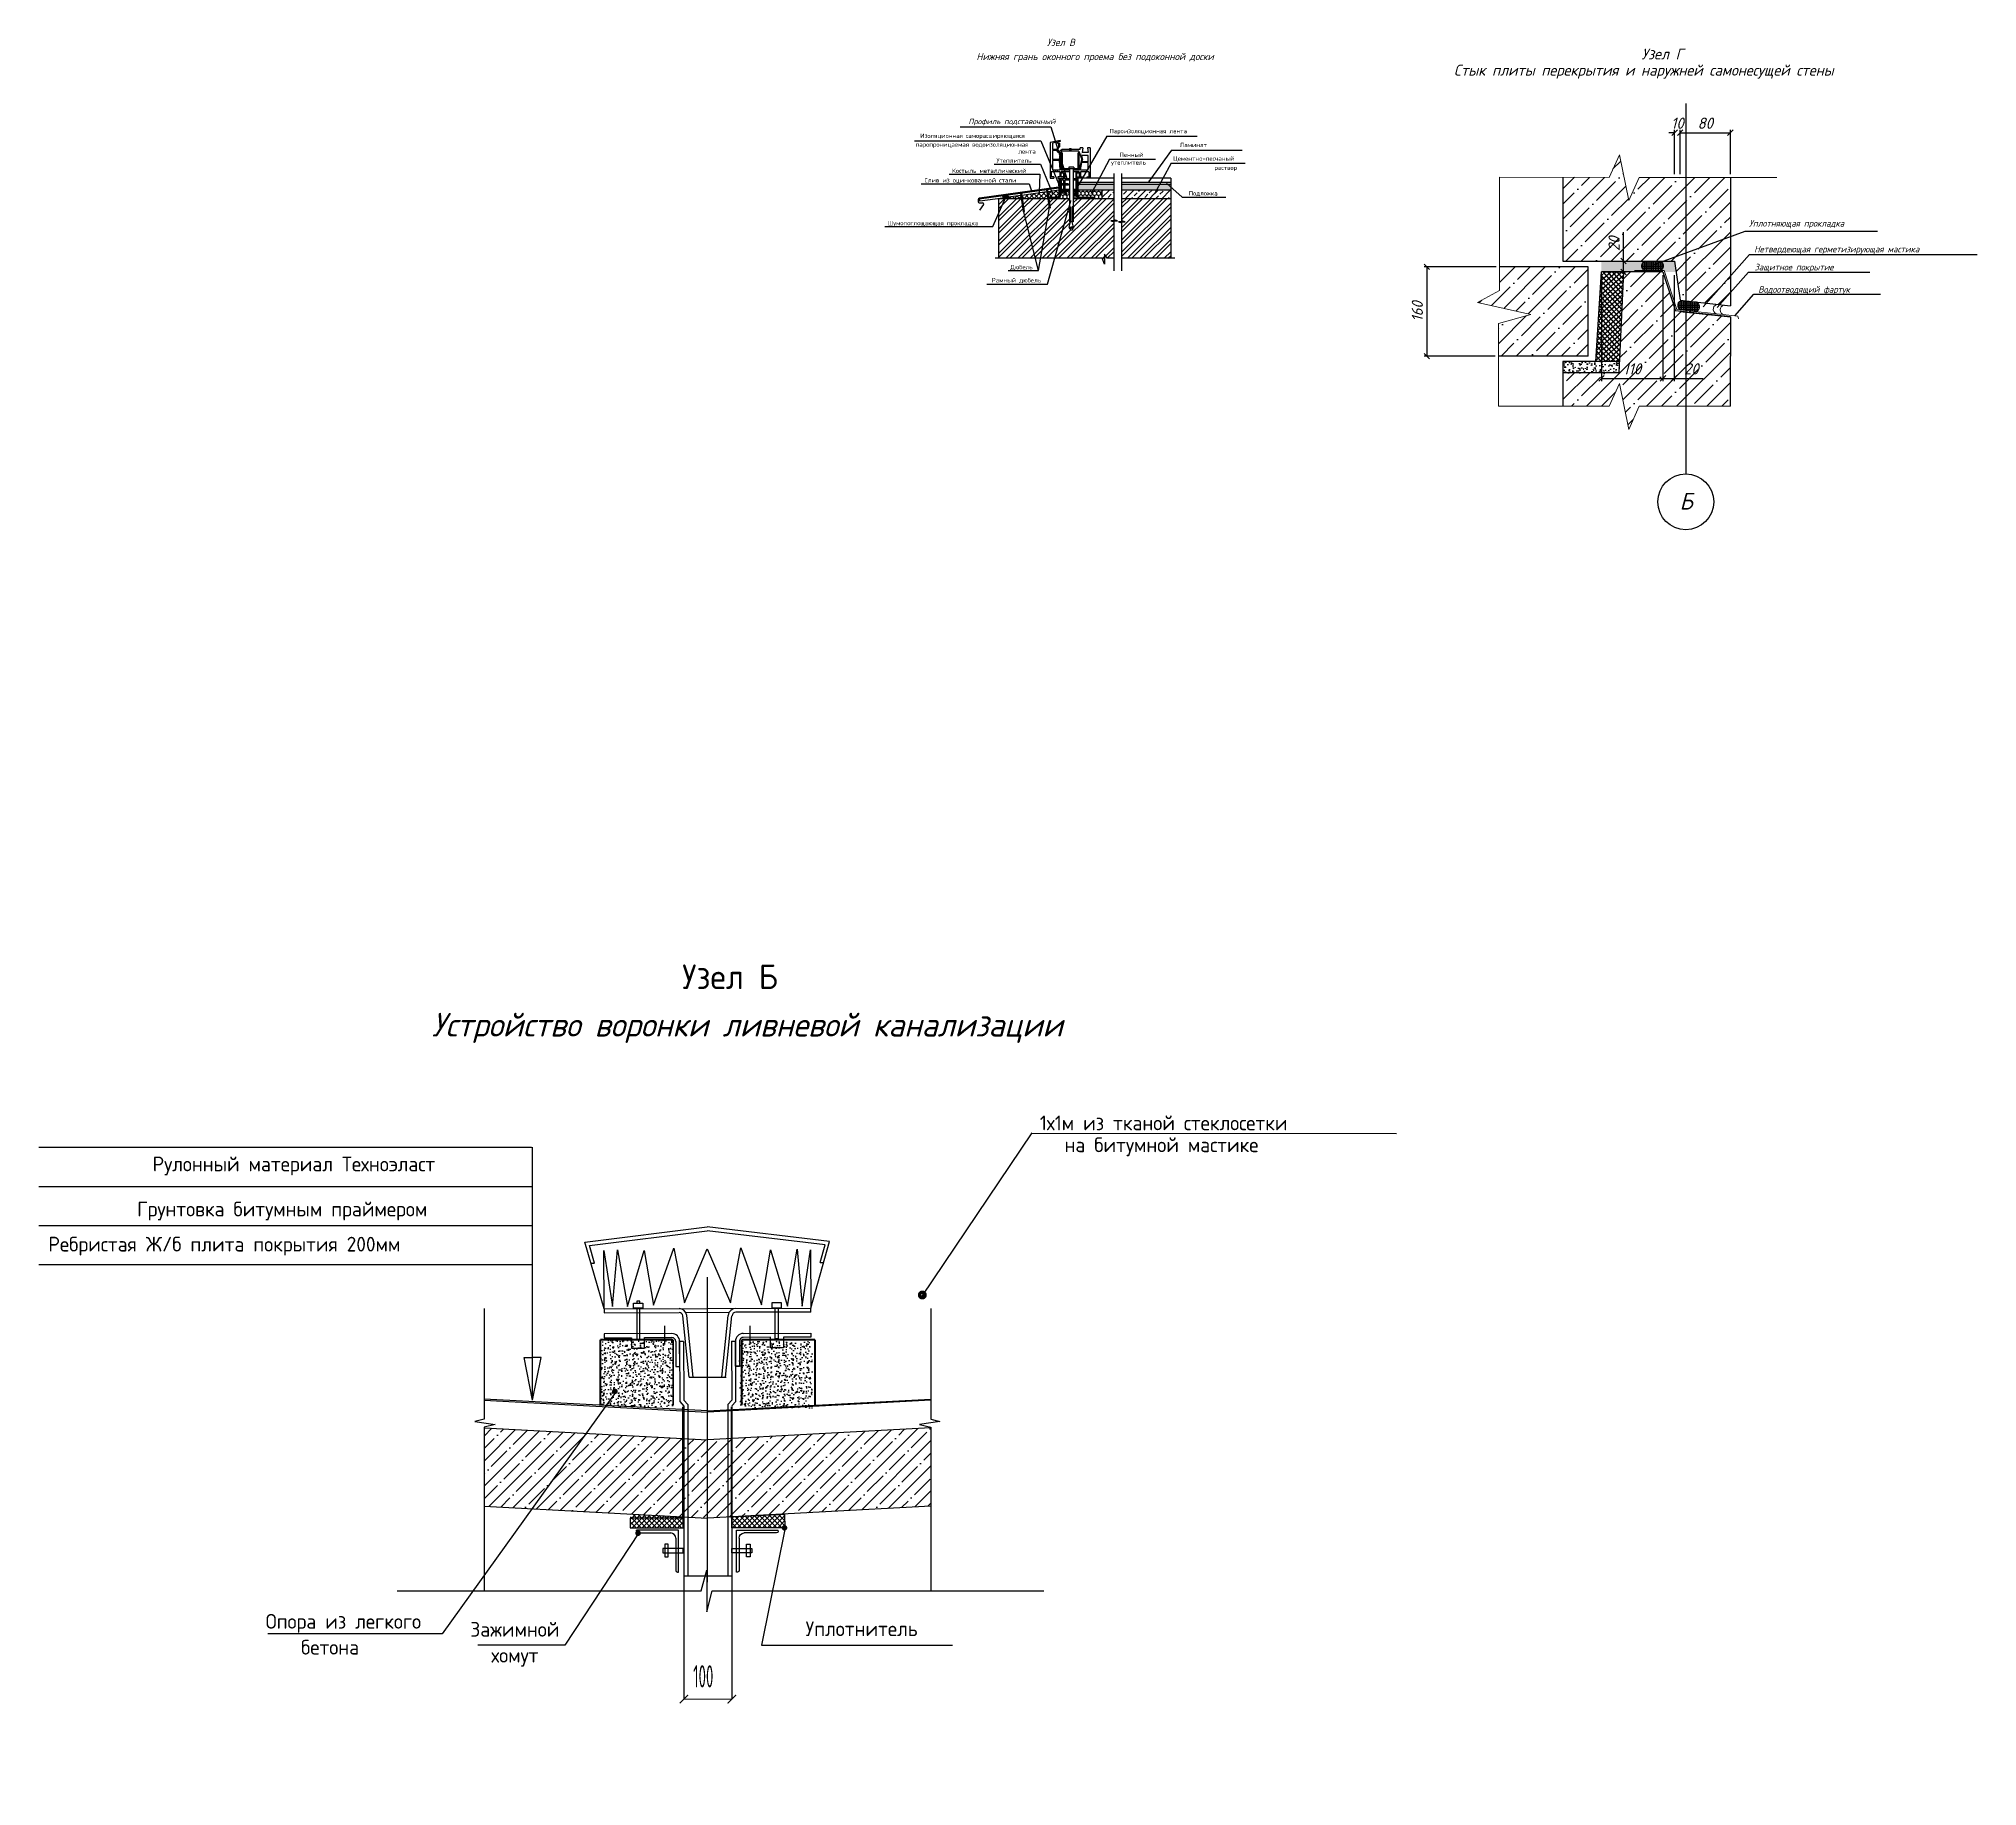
# Model space of a CAD drawing. Header units: millimetres. Extents: x 434 to 6015, y -4974 to 9674.
# Drawn here: x 2545 to 6015, y 974 to 4103 of the extents above; entities that cross this region are included whole.
import ezdxf
from ezdxf.enums import TextEntityAlignment as Align

# ---------------------------------------------------------------- set-up
doc = ezdxf.new("R2010")
doc.units = ezdxf.units.MM
doc.linetypes.add('JIS_02_2.0', pattern=[3, 2, -1])
doc.layers.add('оси', color=1, linetype='JIS_02_2.0')
doc.styles.add('DIM-GOST', font='gosta_w.shx', dxfattribs={"width": 0.6})
doc.styles.add('GOST Common', font='GOST_Common.ttf', dxfattribs={"height": 250})
doc.styles.add('GOST type B_I', font='', dxfattribs={"oblique": 15, "height": 300})
doc.styles.add('GOST-2.304_Type-B_italic', font='GOST_Common Italic.ttf')
doc.styles.get('GOST type B_I').set_extended_font_data('GOST type B')
doc.dimstyles.new('M 50', dxfattribs={"dimtxt": 150, "dimasz": 40, "dimexe": 0, "dimexo": 0, "dimgap": 20, "dimtad": 1, "dimdec": 0, "dimrnd": 5, "dimdsep": 46, "dimtxsty": 'DIM-GOST', "dimblk": 'ARCHTICK', "dimcen": 2.5, "dimadec": 0, "dimazin": 0, "dimtfac": 1, "dimtdec": 0, "dimtofl": 0, "dimtmove": 2, "dimatfit": 3, "dimldrblk": 'ARCHTICK', "dimfxl": 1, "dimtolj": 1, "dimtzin": 0, "dimarcsym": 0})
doc.dimstyles.new('Копия(3) мой стиль', dxfattribs={"dimtxt": 20, "dimasz": 10, "dimexe": 5, "dimexo": 6, "dimgap": 7, "dimtad": 1, "dimdec": 0, "dimzin": 0, "dimdsep": 46, "dimtxsty": 'GOST-2.304_Type-B_italic', "dimblk": 'OBLIQUE', "dimcen": 4, "dimadec": 0, "dimazin": 0, "dimtfac": 1, "dimtdec": 0, "dimtofl": 0, "dimtmove": 0, "dimatfit": 3, "dimfxl": 1, "dimtolj": 1, "dimtzin": 0, "dimarcsym": 0})
pattern_1 = [(50, (-52740.284, 75778.872), (18.218467, -1.5939086), [1.905, -20.955]), (355, (-52740.284, 75778.872), (-3.5242826, 19.1056643), [1.524, -16.764]), (100.451, (-52738.766, 75778.74), (14.6942502, 17.5116688), [1.619, -17.809]), (46.1842, (-52740.284, 75783.952), (27.107904, -4.204233), [2.8575, -31.4325]), (96.6356, (-52738.025, 75783.602), (23.7404234, 24.7425556), [2.4285, -26.7135]), (351.184, (-52740.284, 75783.952), (23.740461, 24.742512), [2.286, -25.146]), (21, (-52737.744, 75782.682), (15.161488, -10.2265519), [1.905, -20.955]), (326, (-52737.744, 75782.682), (6.180203, 18.4187966), [1.524, -16.764]), (71.4514, (-52736.48, 75781.83), (21.341649, 8.1922858), [1.619, -17.809]), (37.5, (-52740.284, 75778.8724), (0.30886033, 8.4555039), [0, -16.5608, 0, -17.018, 0, -16.8275]), (7.5, (-52740.284, 75778.872), (6.68196625, 10.0180575), [0, -9.7028, 0, -16.1798, 0, -6.4135]), (327.5, (-52745.948, 75778.8724), (13.5590595, -0.5728744), [0, -6.35, 0, -19.812, 0, -26.289]), (317.5, (-52748.488, 75778.872), (14.8129181, 2.5426491), [0, -8.255, 0, -13.1572, 0, -18.669])]
pattern_2 = [(45, (-46815.431, -16459.505), (-10.911011, 10.911011), []), (45, (-46808.157, -16459.505), (-10.911011, 10.911011), [])]
pattern_3 = [(270, (-46815.4312, -16459.505), (3.56352048, -6.1722), [4.1148, -8.2296]), (30, (-46815.4312, -16459.505), (3.56352176, 6.17219926), [4.1148, -8.2296]), (330, (-46815.4312, -16459.505), (7.12704224, -7.4e-07), [-8.2296, 4.1148])]
pattern_4 = [(45, (-46815.4312, -16459.505), (-1.45480149, 1.45480149), [])]

msp = doc.modelspace()

# ---------------------------------------------------------------- texts
at = {"color": 7, "lineweight": -3, "style": 'GOST-2.304_Type-B_italic'}
for s, height, p in [('Узел В', 12.9, (4349.5, 4090.4)), ('Нижняя грань оконного проема без подоконной доски', 12.902, (4223.5, 4065)), ('Профиль подставочный', 9.437, (4209.1, 3950.5)), ('Устройство воронки ливневой канализации', 42.357, (3248.4, 2316.4))]:
    msp.add_text(s, height=height, dxfattribs=at).set_placement(p)
for s, height, style, p in [('Узел Г', 19.6, 'GOST-2.304_Type-B_italic', (5414.4, 4066.2)), ('Изоляционная саморасширяющаяся', 7.832, 'GOST type B_I', (4122.9, 3925.7)), ('Пароизоляционная лента', 7.832, 'GOST type B_I', (4461.7, 3934.1)), ('паропроницаемая водоизоляционная', 7.832, 'GOST type B_I', (4114.5, 3910)), ('Утеплитель ', 7.832, 'GOST type B_I', (4259.4, 3881.2)), ('лента', 7.83, 'GOST type B_I', (4298.5, 3897.6)), ('Пенный', 7.83, 'GOST type B_I', (4479.8, 3891.7)), ('Цементно-песчаный', 7.832, 'GOST type B_I', (4575.7, 3884.9)), ('Ламинат', 7.83, 'GOST type B_I', (4587.7, 3909.2)), ('Слив из оцинкованной стали', 7.832, 'GOST type B_I', (4130.6, 3845.9)), ('Костыль металлический', 7.832, 'GOST type B_I', (4179.8, 3863.1)), ('утеплитель ', 7.832, 'GOST type B_I', (4464.6, 3878)), ('раствор', 7.83, 'GOST type B_I', (4649.6, 3868.4)), ('Подложка', 7.83, 'GOST type B_I', (4603.7, 3822.6)), ('Шумопоглощающая прокладка', 7.832, 'GOST type B_I', (4064.6, 3769.3)), ('Дюбель', 7.83, 'GOST type B_I', (4284.3, 3690.5)), ('Рамный дюбель', 7.832, 'GOST type B_I', (4251, 3666.9)), ('Б', 30, 'GOST-2.304_Type-B_italic', (5482.5, 3260.2)), ('Узел Б', 44.1, 'GOST Common', (3696.7, 2401.4)), ('1х1м из тканой стеклосетки', 26.392, 'GOST type B_I', (4337, 2148.5)), ('на битумной мастике', 26.392, 'GOST type B_I', (4381.2, 2109.3)), ('Рулонный материал Техноэласт ', 26.392, 'GOST type B_I', (2748.4, 2075)), ('Грунтовка битумным праймером', 26.392, 'GOST type B_I', (2720.7, 1994.3)), ('Ребристая Ж/б плита покрытия 200мм ', 26.392, 'GOST type B_I', (2561.8, 1931.4))]:
    msp.add_text(s, height=height, dxfattribs=dict(style=style)).set_placement(p)
at = {"style": 'GOST type B_I'}
for s, height, p in [('Опора из легкого', 26.392, (3090, 1255.9)), ('Зажимной', 26.39, (3397.1, 1241.6)), ('Уплотнитель', 26.392, (4018, 1242.6))]:
    msp.add_text(s, height=height, dxfattribs=at).set_placement(p, align=Align.CENTER)
for s, p in [('бетона', (3066.2, 1235.9)), ('хомут', (3397.1, 1221.6))]:
    msp.add_text(s, height=26.39, dxfattribs=at).set_placement(p, align=Align.TOP_CENTER)
at = {"insert": (5078.5, 4056.9), "char_height": 19.6, "attachment_point": 1, "style": 'GOST-2.304_Type-B_italic'}
msp.add_mtext_dynamic_manual_height_columns('Стык плиты перекрытия и наружней самонесущей стены', width=2239.3, gutter_width=6.12, heights=[0], dxfattribs=at)
at = {"char_height": 11.749, "attachment_point": 1, "style": 'GOST type B_I'}
for s, insert, width in [('Уплотняющая прокладка', (5606.9, 3778.7), 620.642), ('Нетвердеющая герметизирующая мастика', (5616, 3732.4), 413.761), ('Защитное покрытие', (5616.5, 3700.2), 280.058), ('Водоотводящий фартук', (5623.4, 3660.3), 280.058)]:
    msp.add_mtext(s, dxfattribs=dict(at, insert=insert, width=width))

# ---------------------------------------------------------------- blocks, each defined once
blk = doc.blocks.new('3375')
at = {"linetype": 'Continuous'}
for p, q in [((2, 75), (0, 75)), ((0, 75), (0, 0)), ((5, 14), (5, 72)), ((0, 0), (75, 0)), ((72, 5), (14, 5)), ((75, 2), (75, 0))]:
    blk.add_line(p, q, dxfattribs=at)
for centre, radius, start, end in [((2, 72), 3, 0, 90), ((14, 14), 9, 180, 270), ((72, 2), 3, 0, 90)]:
    blk.add_arc(centre, radius, start, end, dxfattribs=at)
blk = doc.blocks.new('_ArchTick')
at = {"color": 0, "linetype": 'ByBlock', "const_width": 0.15}
blk.add_lwpolyline([(-0.5, -0.5), (0.5, 0.5)], dxfattribs=at)
blk = doc.blocks.new('*D5')
at = {"layer": 'Defpoints', "color": 0, "linetype": 'ByBlock', "ltscale": 5, "transparency": 16777216}
for p in [(3699.6, 1350.3), (3785.5, 1350.3), (3785.5, 1129.8)]:
    blk.add_point(p, dxfattribs=at)
at = {"layer": 'оси', "color": 0, "linetype": 'ByBlock', "lineweight": -2, "ltscale": 5, "transparency": 16777216}
for p, q in [((3699.6, 1350.3), (3699.6, 1129.8)), ((3785.5, 1350.3), (3785.5, 1129.8))]:
    blk.add_line(p, q, dxfattribs=at)
at = {"layer": 'оси', "color": 0, "linetype": 'ByBlock', "lineweight": 0, "ltscale": 5, "transparency": 16777216}
blk.add_line((3699.6, 1129.8), (3785.5, 1129.8), dxfattribs=at)
at = {"layer": 'оси', "color": 0, "linetype": 'ByBlock', "lineweight": 0, "ltscale": 5, "transparency": 16777216, "xscale": 15, "yscale": 15, "zscale": 15, "rotation": 180}
blk.add_blockref('_ArchTick', (3699.6, 1129.8), dxfattribs=at)
at = {"layer": 'оси', "color": 0, "linetype": 'ByBlock', "lineweight": 0, "ltscale": 5, "transparency": 16777216, "xscale": 15, "yscale": 15, "zscale": 15}
blk.add_blockref('_ArchTick', (3785.5, 1129.8), dxfattribs=at)
at = {"layer": 'оси', "color": 0, "linetype": 'ByBlock', "ltscale": 5, "transparency": 16777216, "insert": (3734.4, 1170.6), "char_height": 300, "width": 290.88, "attachment_point": 5, "style": 'DIM-GOST'}
blk.add_mtext('\\A1;{\\H0.13333x;100}', dxfattribs=at)
blk = doc.blocks.new('RASRYV')
for p, q in [((-250, 0), (0, 75)), ((0, 0), (-250, 0)), ((250, 0), (0, -75)), ((0, 0), (250, 0))]:
    blk.add_line(p, q)
blk = doc.blocks.new('_Oblique')
at = {"color": 0, "linetype": 'ByBlock', "lineweight": -2}
blk.add_line((-0.5, -0.5), (0.5, 0.5), dxfattribs=at)
blk = doc.blocks.new('*D20')
at = {"color": 0, "lineweight": -2, "transparency": 16777216}
for p, q in [((5473.5, 3935.1), (5463.5, 3935.1)), ((5473.5, 3861.1), (5473.5, 3940.1)), ((5483.5, 3861.1), (5483.5, 3940.1)), ((5483.5, 3935.1), (5493.5, 3935.1))]:
    blk.add_line(p, q, dxfattribs=at)
at = {"layer": 'Defpoints', "color": 0, "transparency": 16777216}
for p in [(5473.5, 3935.1), (5473.5, 3855.1), (5483.5, 3855.1)]:
    blk.add_point(p, dxfattribs=at)
at = {"color": 0, "lineweight": -2, "transparency": 16777216, "xscale": 10, "yscale": 10, "zscale": 10}
blk.add_blockref('_Oblique', (5473.5, 3935.1), dxfattribs=at)
at = {"color": 0, "lineweight": -2, "transparency": 16777216, "xscale": 10, "yscale": 10, "zscale": 10, "rotation": 180}
blk.add_blockref('_Oblique', (5483.5, 3935.1), dxfattribs=at)
at = {"color": 0, "transparency": 16777216, "insert": (5478.5, 3952.1), "char_height": 20, "attachment_point": 5, "style": 'GOST-2.304_Type-B_italic'}
blk.add_mtext('\\A1;10', dxfattribs=at)
blk = doc.blocks.new('*D21')
at = {"color": 0, "lineweight": -2, "transparency": 16777216}
for p, q in [((5483.5, 3861.1), (5483.5, 3940.1)), ((5483.5, 3935.1), (5573.5, 3935.1)), ((5573.5, 3861.1), (5573.5, 3940.1))]:
    blk.add_line(p, q, dxfattribs=at)
at = {"layer": 'Defpoints', "color": 0, "transparency": 16777216}
for p in [(5573.5, 3935.1), (5483.5, 3855.1), (5573.5, 3855.1)]:
    blk.add_point(p, dxfattribs=at)
at = {"color": 0, "lineweight": -2, "transparency": 16777216, "xscale": 10, "yscale": 10, "zscale": 10, "rotation": 180}
blk.add_blockref('_Oblique', (5483.5, 3935.1), dxfattribs=at)
at = {"color": 0, "lineweight": -2, "transparency": 16777216, "xscale": 10, "yscale": 10, "zscale": 10}
blk.add_blockref('_Oblique', (5573.5, 3935.1), dxfattribs=at)
at = {"color": 0, "transparency": 16777216, "insert": (5528.5, 3952.1), "char_height": 20, "attachment_point": 5, "style": 'GOST-2.304_Type-B_italic'}
blk.add_mtext('\\A1;80', dxfattribs=at)
blk = doc.blocks.new('*D27')
at = {"color": 0, "lineweight": -2, "transparency": 16777216}
for p, q in [((5342.6, 3679.8), (5342.6, 3490.1)), ((5452.6, 3679.8), (5452.6, 3490.1)), ((5342.6, 3495.1), (5452.6, 3495.1))]:
    blk.add_line(p, q, dxfattribs=at)
at = {"layer": 'Defpoints', "color": 0, "transparency": 16777216}
for p in [(5342.6, 3685.8), (5452.6, 3685.8), (5452.6, 3495.1)]:
    blk.add_point(p, dxfattribs=at)
at = {"color": 0, "lineweight": -2, "transparency": 16777216, "xscale": 10, "yscale": 10, "zscale": 10, "rotation": 180}
blk.add_blockref('_Oblique', (5342.6, 3495.1), dxfattribs=at)
at = {"color": 0, "lineweight": -2, "transparency": 16777216, "xscale": 10, "yscale": 10, "zscale": 10}
blk.add_blockref('_Oblique', (5452.6, 3495.1), dxfattribs=at)
at = {"color": 0, "transparency": 16777216, "insert": (5397.6, 3512.1), "char_height": 20, "attachment_point": 5, "style": 'GOST-2.304_Type-B_italic'}
blk.add_mtext('\\A1;110', dxfattribs=at)
blk = doc.blocks.new('*D28')
at = {"color": 0, "lineweight": -2, "transparency": 16777216}
for p, q in [((5452.6, 3679.8), (5452.6, 3490.1)), ((5472.6, 3679.8), (5472.6, 3490.1)), ((5452.6, 3495.1), (5472.6, 3495.1)), ((5472.6, 3495.1), (5524.6, 3495.1))]:
    blk.add_line(p, q, dxfattribs=at)
at = {"layer": 'Defpoints', "color": 0, "transparency": 16777216}
for p in [(5452.6, 3685.8), (5472.6, 3685.8), (5472.6, 3495.1)]:
    blk.add_point(p, dxfattribs=at)
at = {"color": 0, "lineweight": -2, "transparency": 16777216, "xscale": 10, "yscale": 10, "zscale": 10, "rotation": 180}
blk.add_blockref('_Oblique', (5452.6, 3495.1), dxfattribs=at)
at = {"color": 0, "lineweight": -2, "transparency": 16777216, "xscale": 10, "yscale": 10, "zscale": 10}
blk.add_blockref('_Oblique', (5472.6, 3495.1), dxfattribs=at)
at = {"color": 0, "transparency": 16777216, "insert": (5503.6, 3512.1), "char_height": 20, "attachment_point": 5, "style": 'GOST-2.304_Type-B_italic'}
blk.add_mtext('\\A1;20', dxfattribs=at)
blk = doc.blocks.new('*D29')
at = {"color": 0, "lineweight": -2, "transparency": 16777216}
for p, q in [((5382.1, 3705.1), (5382.1, 3757.1)), ((5348.6, 3705.1), (5387.1, 3705.1)), ((5348.6, 3685.8), (5387.1, 3685.8)), ((5382.1, 3685.8), (5382.1, 3705.1))]:
    blk.add_line(p, q, dxfattribs=at)
at = {"layer": 'Defpoints', "color": 0, "transparency": 16777216}
for p in [(5342.6, 3705.1), (5342.6, 3685.8), (5382.1, 3705.1)]:
    blk.add_point(p, dxfattribs=at)
at = {"color": 0, "lineweight": -2, "transparency": 16777216, "xscale": 10, "yscale": 10, "zscale": 10}
for p, rotation in [((5382.1, 3705.1), 90), ((5382.1, 3685.8), 270)]:
    blk.add_blockref('_Oblique', p, dxfattribs=dict(at, rotation=rotation))
at = {"color": 0, "transparency": 16777216, "insert": (5365.1, 3736.1), "char_height": 20, "attachment_point": 5, "rotation": 90, "style": 'GOST-2.304_Type-B_italic'}
blk.add_mtext('\\A1;20', dxfattribs=at)
blk = doc.blocks.new('*D26')
at = {"color": 0, "lineweight": -2, "transparency": 16777216}
for p, q in [((5153.9, 3694.9), (5024.9, 3694.9)), ((5029.9, 3694.9), (5029.9, 3534.9)), ((5152.1, 3534.9), (5024.9, 3534.9))]:
    blk.add_line(p, q, dxfattribs=at)
at = {"layer": 'Defpoints', "color": 0, "transparency": 16777216}
for p in [(5159.9, 3694.9), (5029.9, 3534.9), (5158.1, 3534.9)]:
    blk.add_point(p, dxfattribs=at)
at = {"color": 0, "lineweight": -2, "transparency": 16777216, "xscale": 10, "yscale": 10, "zscale": 10}
for p, rotation in [((5029.9, 3694.9), 90), ((5029.9, 3534.9), 270)]:
    blk.add_blockref('_Oblique', p, dxfattribs=dict(at, rotation=rotation))
at = {"color": 0, "transparency": 16777216, "insert": (5012.9, 3614.9), "char_height": 20, "attachment_point": 5, "rotation": 90, "style": 'GOST-2.304_Type-B_italic'}
blk.add_mtext('\\A1;160', dxfattribs=at)

# ---------------------------------------------------------------- dimensions: what is measured, and where the dimension line sits
for base, p1, p2, picture, middle in [((5473.5, 3935.1), (5483.5, 3855.1), (5473.5, 3855.1), '*D20', (5478.5, 3935.1)), ((5472.6, 3495.1), (5452.6, 3685.8), (5472.6, 3685.8), '*D28', (5503.6, 3495.1))]:
    dim = msp.add_linear_dim(base=base, p1=p1, p2=p2, dimstyle='Копия(3) мой стиль')
    dim.commit()
    dim.dimension.update_dxf_attribs({"geometry": picture, "text_midpoint": middle, "dimtype": 160})
dim = msp.add_linear_dim(base=(5573.5, 3935.1), p1=(5483.5, 3855.1), p2=(5573.5, 3855.1), text='80', dimstyle='Копия(3) мой стиль', override={"dimasz": 10})
dim.commit()
dim.dimension.update_dxf_attribs({"geometry": '*D21', "text_midpoint": (5528.5, 3952.1)})
dim = msp.add_linear_dim(base=(5382.1, 3705.1), p1=(5342.6, 3685.8), p2=(5342.6, 3705.1), angle=90, text='20', dimstyle='Копия(3) мой стиль')
dim.commit()
dim.dimension.update_dxf_attribs({"geometry": '*D29', "text_midpoint": (5382.1, 3736.1), "dimtype": 160})
dim = msp.add_linear_dim(base=(5029.9, 3534.9), p1=(5159.9, 3694.9), p2=(5158.1, 3534.9), angle=90, dimstyle='Копия(3) мой стиль')
dim.commit()
dim.dimension.update_dxf_attribs({"geometry": '*D26', "text_midpoint": (5012.9, 3614.9)})
dim = msp.add_linear_dim(base=(5452.6, 3495.1), p1=(5342.6, 3685.8), p2=(5452.6, 3685.8), dimstyle='Копия(3) мой стиль')
dim.commit()
dim.dimension.update_dxf_attribs({"geometry": '*D27', "text_midpoint": (5397.6, 3512.1)})
at = {"layer": 'оси', "linetype": 'ByBlock', "ltscale": 5}
dim = msp.add_linear_dim(base=(3785.5, 1129.8), p1=(3699.6, 1350.3), p2=(3785.5, 1350.3), angle=0, text='{\\H0.13333x;100}', dimstyle='M 50', override={"dimtxt": 300, "dimasz": 15, "dimlwd": 0}, dxfattribs=at)
dim.commit()
dim.dimension.update_dxf_attribs({"geometry": '*D5', "text_midpoint": (3734.4, 1170.6), "dimtype": 161})

# ---------------------------------------------------------------- hatches: boundary and pattern name
at = {"linetype": 'Continuous'}
h = msp.add_hatch(dxfattribs=at)
h.set_pattern_fill('ANSI31', color=256, scale=0.648, style=0)
h.set_pattern_definition(pattern_4)
h.paths.add_polyline_path([(4377, 3870.2), (4390, 3870.2), (4390, 3868.3), (4374.9, 3868.3), (4374.9, 3898.9), (4375, 3899.1), (4377, 3899.1)])
h = msp.add_hatch(dxfattribs=at)
h.set_pattern_fill('ANSI31', color=256, scale=0.648, style=0)
h.set_pattern_definition(pattern_4)
h.paths.add_polyline_path([(4405.9, 3898.8), (4407.7, 3898.8), (4407.7, 3868.3), (4396.9, 3868.3), (4396.9, 3870.2), (4405.9, 3870.2)])
at = {"transparency": 33554687}
h = msp.add_hatch(dxfattribs=at)
h.set_pattern_fill('ANSI35', color=256, scale=6)
h.set_pattern_definition([(45, (-788866.508, -2185244.853), (-26.94076836, 26.94076836), []), (45, (-788839.567, -2185244.853), (-26.94076836, 26.94076836), [47.625, -9.525, 0, -9.525])])
h.paths.add_polyline_path([(5159.9, 3694.9), (5159.9, 3652.4), (5120.6, 3631.1), (5216, 3609.6), (5158.1, 3593.5), (5158.1, 3534.9), (5318.8, 3534.9), (5318.8, 3694.9)])
h.paths.add_polyline_path([(5391.4, 3813.4), (5374.9, 3895.7), (5356.4, 3855.1), (5273.5, 3855.2), (5273.5, 3705.1), (5422.3, 3705.1, -0.041085), (5423.7, 3705.1), (5442.4, 3705.1), (5490.1, 3758.9), (5573.5, 3758.9), (5573.5, 3855), (5410.2, 3855)])
h.paths.add_polyline_path([(5573.5, 3535.1), (5573.5, 3605.1), (5475, 3616.1), (5452.6, 3685.8), (5382.5, 3685.8), (5374.5, 3505.1), (5273.5, 3505.1), (5273.5, 3445.3), (5356.4, 3445.3), (5374.9, 3485.8), (5391.4, 3403.6), (5410.2, 3445.2), (5573.5, 3445.2)])
h.paths.add_polyline_path([(5573.5, 3758.9), (5490.1, 3758.9), (5442.4, 3705.1), (5473.5, 3705.1), (5483.5, 3635.1), (5530.5, 3629.9), (5573.5, 3678.3)])
h.paths.add_polyline_path([(5573.5, 3648.7), (5573.5, 3678.3), (5530.5, 3629.9), (5554.5, 3627.3)], flags=17)
h.paths.add_polyline_path([(5573.5, 3625.1), (5573.5, 3648.7), (5554.5, 3627.3)], flags=17)
h.paths.add_polyline_path([(5386.2, 3714.8), (5386.2, 3755.1), (5342.1, 3755.1), (5342.1, 3714.8)], flags=24)
h.paths.add_polyline_path([(5371.3, 3491.1), (5417.8, 3491.1), (5417.8, 3535.2), (5371.3, 3535.2)], flags=24)
h.paths.add_polyline_path([(5482.2, 3491.1), (5522.6, 3491.1), (5522.6, 3535.2), (5482.2, 3535.2)], flags=24)
at = {"lineweight": 30}
for points in [[(4402.9, 3853.8), (4405.3, 3853.8), (4405.3, 3822.9, 0.414214), (4409, 3819.2), (4434.3, 3819.2), (4434.3, 3816.9), (4406.6, 3816.9, -0.414214), (4402.9, 3820.7)], [(4367.4, 3819.2, 0.414214), (4371.1, 3822.9), (4371.1, 3839.5), (4373.5, 3839.5), (4373.5, 3820.7, -0.414214), (4369.7, 3816.9), (4354.2, 3816.9), (4354.2, 3819.2)]]:
    msp.add_hatch(color=256, dxfattribs=at).paths.add_polyline_path(points)
h = msp.add_hatch()
h.set_pattern_fill('ANSI37', color=256, scale=1.944, style=0)
h.set_pattern_definition([(45, (-46815.431, -16459.505), (-4.3644045, 4.3644045), []), (135, (-46815.431, -16459.505), (-4.3644045, -4.3644045), [])])
h.paths.add_polyline_path([(4371.1, 3831.9), (4371.1, 3822.9, -0.414214), (4367.4, 3819.2), (4354.2, 3819.2), (4354.2, 3816.9), (4353.3, 3816.9), (4351.5, 3829.2)])
h.paths.add_polyline_path([(4349.5, 3828.9), (4351.3, 3816.9), (4305.6, 3816.9), (4304.7, 3822.7)])
edge = h.paths.add_edge_path()
edge.add_arc((4277.5, 3819.3), 3.68, 318.6655, 361.516, ccw=False)
edge.add_line((4280.2, 3816.9), (4303.6, 3816.9))
edge.add_line((4303.6, 3816.9), (4302.8, 3822.4))
edge.add_line((4302.8, 3822.4), (4281.1, 3819.4))
edge = h.paths.add_edge_path()
edge.add_arc((4273.6, 3819.5), 3.14, 208.7762, 236.5887, ccw=False)
edge.add_line((4270.9, 3818), (4262.9, 3816.9))
edge.add_line((4262.9, 3816.9), (4271.9, 3816.9))
h = msp.add_hatch()
h.set_pattern_fill('ANSI37', color=256, scale=0.648, style=0)
h.set_pattern_definition([(45, (-46815.4312, -16459.505), (-1.45480149, 1.45480149), []), (135, (-46815.4312, -16459.505), (-1.45480149, -1.45480149), [])])
h.paths.add_polyline_path([(4271.9, 3816.9, -0.500827), (4271.6, 3821.9), (4278.5, 3822.9, -0.549155), (4280.2, 3816.9)])
at = {"ltscale": 100}
h = msp.add_hatch(dxfattribs=at)
h.set_pattern_fill('HONEY', color=256, scale=1.296, angle=-90, style=0)
h.set_pattern_definition(pattern_3)
h.paths.add_polyline_path([(4369.7, 3816.9, 0.414214), (4373.5, 3820.7), (4373.5, 3830.9), (4380.1, 3830.9), (4380.1, 3824.8), (4385.1, 3824.8), (4385.1, 3826.6), (4382.1, 3826.6), (4382.1, 3830.9), (4390, 3830.9), (4390, 3816.9)])
h = msp.add_hatch(dxfattribs=at)
h.set_pattern_fill('HONEY', color=256, scale=1.296, angle=-90, style=0)
h.set_pattern_definition(pattern_3)
h.paths.add_polyline_path([(4396.9, 3816.9), (4396.9, 3830.9), (4398.3, 3830.9), (4399.8, 3828.4), (4398.2, 3826.1), (4398.2, 3824.9), (4402.9, 3824.9), (4402.9, 3820.7, 0.414214), (4406.6, 3816.9)])
h = msp.add_hatch(dxfattribs=at)
h.set_pattern_fill('AR-CONC', color=256, scale=0.0324, style=0)
h.set_pattern_definition([(50, (-46609.618, -15793.258), (5.90278328, -0.51642637), [0.61722, -6.78942]), (355, (-46609.618, -15793.258), (-1.14186756, 6.1902352), [0.493776, -5.431536]), (100.451, (-46609.1263, -15793.301), (4.76093705, 5.6737807), [0.524556, -5.770116]), (46.1842, (-46609.618, -15791.612), (8.7829609, -1.3621714), [0.92583, -10.18413]), (96.6356, (-46608.886, -15791.726), (7.6918972, 8.016588), [0.786834, -8.655174]), (351.184, (-46609.618, -15791.612), (7.6919092, 8.0165738), [0.740664, -8.147304]), (21, (-46608.7952, -15792.0237), (4.9123221, -3.3134028), [0.61722, -6.78942]), (326, (-46608.795, -15792.024), (2.0023857, 5.9676901), [0.493776, -5.431536]), (71.4514, (-46608.386, -15792.3), (6.9146943, 2.6543006), [0.524556, -5.770116]), (37.5, (-46609.6182, -15793.2582), (0.100070745, 2.73958326), [0, -5.3656992, 0, -5.513832, 0, -5.45211]), (7.5, (-46609.6182, -15793.2582), (2.16495707, 3.24585062), [0, -3.1437072, 0, -5.2422552, 0, -2.077974]), (327.5, (-46611.4534, -15793.2582), (4.39313528, -0.185611305), [0, -2.0574, 0, -6.419088, 0, -8.517636]), (317.5, (-46612.2764, -15793.258), (4.79938548, 0.8238183), [0, -2.67462, 0, -4.2629328, 0, -6.048756])])
h.paths.add_polyline_path([(4437.6, 3842.4), (4432.2, 3832.3), (4405.3, 3832.3), (4405.3, 3839.6), (4406.9, 3842.4)])
h.paths.add_polyline_path([(4470, 3842.4), (4470, 3832.3), (4432.2, 3832.3), (4437.6, 3842.4)])
h.paths.add_polyline_path([(4483.8, 3832.3), (4483.8, 3842.4), (4551.3, 3842.4), (4545.9, 3832.3)])
h.paths.add_polyline_path([(4571.4, 3832.3), (4545.9, 3832.3), (4551.3, 3842.4), (4571.4, 3842.4)])
h = msp.add_hatch(dxfattribs=at)
h.set_pattern_fill('HONEY', color=256, scale=1.296, angle=-90, style=0)
h.set_pattern_definition(pattern_3)
h.paths.add_polyline_path([(4448.3, 3832.3), (4448.3, 3816.9), (4434.3, 3816.9), (4434.3, 3819.2), (4409, 3819.2, -0.414214), (4405.3, 3822.9), (4405.3, 3832.3)])
h = msp.add_hatch()
h.set_pattern_fill('ANSI33', color=256, scale=2.43, style=0)
h.set_pattern_definition([(45, (-46609.618, -15793.258), (-10.911011, 10.911011), []), (45, (-46598.707, -15793.258), (-10.911011, 10.911011), [7.71525, -3.857625])])
h.paths.add_polyline_path([(4448.3, 3816.9), (4448.3, 3832.3), (4470, 3832.3), (4470, 3816.9)])
h.paths.add_polyline_path([(4483.8, 3816.9), (4483.8, 3832.3), (4545.9, 3832.3), (4542.7, 3826.4, 0.124035), (4542.4, 3826.5, 1), (4542.4, 3825.2, 0.779305), (4542.7, 3826.4), (4545.9, 3832.3), (4571.4, 3832.3), (4571.4, 3816.9)])
at = {"linetype": 'Continuous'}
h = msp.add_hatch(dxfattribs=at)
h.set_pattern_fill('ANSI32', color=256, scale=1.62, style=0)
h.set_pattern_definition(pattern_2)
h.paths.add_polyline_path([(4470, 3775.2), (4470, 3710.1), (4457.6, 3710.1), (4452.9, 3717.8), (4453, 3699.6), (4448.6, 3710.1), (4262.9, 3710.1), (4262.9, 3816.9), (4303.6, 3816.9), (4307.1, 3793.7), (4308.2, 3792.7), (4309, 3794), (4305.6, 3816.9), (4351.3, 3816.9), (4353.8, 3800.2), (4354.9, 3799.2), (4355.8, 3800.5), (4353.3, 3816.9), (4390, 3816.9), (4390, 3775.2), (4391.7, 3775.2), (4389.8, 3765.9), (4389.8, 3764.4), (4391.5, 3764.4), (4391.5, 3760.8), (4395.3, 3760.8), (4395.3, 3764.4), (4397.1, 3764.4), (4397.1, 3765.9), (4395.2, 3775.2), (4396.9, 3775.2), (4396.9, 3816.9), (4470, 3816.9), (4470, 3778.9), (4476.1, 3777), (4464, 3777)])
h = msp.add_hatch(dxfattribs=at)
h.set_pattern_fill('ANSI32', color=256, scale=1.62, style=0)
h.set_pattern_definition(pattern_2)
h.paths.add_polyline_path([(4489.9, 3775.4), (4483.8, 3775.4), (4483.8, 3710.1), (4571.4, 3710.1), (4571.4, 3816.9), (4483.8, 3816.9), (4483.8, 3777.2)])
at = {"transparency": 33554687}
h = msp.add_hatch(dxfattribs=at)
h.set_pattern_fill('ANSI37', color=256, scale=2, angle=86)
h.set_pattern_definition([(131, (-788866.5077, -2185244.853), (-4.792405834, -4.165974834), []), (221, (-788866.5077, -2185244.853), (4.165974834, -4.792405834), [])])
h.paths.add_polyline_path([(5382.5, 3685.8), (5342.6, 3685.8), (5332.6, 3525.1), (5375.4, 3525.1)])
h = msp.add_hatch(dxfattribs=at)
h.set_pattern_fill('AR-CONC', color=256, scale=0.001)
h.set_pattern_definition([(50, (-1025195.00189, -1643143.97233), (0.182184668996, -0.015939085539), [0.01905, -0.20955]), (355, (-1025195.00189, -1643143.97233), (-0.035243421425, 0.191056845239), [0.01524, -0.16764058417]), (100.4514447, (-1025194.9867, -1643143.97366), (0.14694124709, 0.175117751912), [0.0161900088, -0.1780902446]), (46.1842, (-1025195.00189, -1643143.92153), (0.271079040892, -0.042042327933), [0.028575, -0.314325]), (96.63555761, (-1025194.9793, -1643143.92504), (0.23740413405, 0.247426124598), [0.02428502314, -0.26713560816]), (351.18415117, (-1025195.0019, -1643143.92153), (0.237404134065, 0.247426124586), [0.02285996707, -0.25145973192]), (21, (-1025194.97649, -1643143.93423), (0.151614391269, -0.102265198187), [0.01905, -0.20955]), (326, (-1025194.97649, -1643143.93423), (0.061802028348, 0.184187966122), [0.01524, -0.16764]), (71.451445, (-1025194.96385, -1643143.94276), (0.213416419279, 0.081922768886), [0.0161900088, -0.1780899376]), (37.5, (-1025195.001886, -1643143.972335), (0.0030886032506, 0.0845550388732), [0, -0.165608, 0, -0.17018, 0, -0.168275]), (7.5, (-1025195.00189, -1643143.972335), (0.0668196625103, 0.100180574818), [0, -0.097028, 0, -0.161798, 0, -0.064135]), (327.5, (-1025195.05853, -1643143.972335), (0.1355905951669, -0.0057287439927), [0, -0.0635, 0, -0.19812, 0, -0.26289]), (317.5, (-1025195.08393, -1643143.97233), (0.148129181386, 0.025426491033), [0, -0.08255, 0, -0.131572, 0, -0.18669])])
h.paths.add_polyline_path([(5473.5, 3705.1), (5447.4, 3705.1, -0.808774), (5446.8, 3688.2), (5455, 3688.2), (5455.7, 3685.8), (5476.3, 3685.8)])
h.paths.add_polyline_path([(5422.3, 3705.1), (5342.6, 3705.1), (5342.6, 3685.8), (5401.6, 3685.8), (5401.6, 3688.2), (5420.9, 3688.2, -0.844708)])
h = msp.add_hatch(dxfattribs=at)
h.set_pattern_fill('ANSI37', color=256, angle=45)
h.set_pattern_definition([(90, (-788866.5077, -2185244.8533), (-3.175, 0), []), (180, (-788866.5077, -2185244.8533), (-2e-16, -3.175), [])])
h.paths.add_polyline_path([(5509.6, 3614.9, 1.022393), (5509.6, 3632.2), (5488.5, 3634.4, 1.089411), (5488.1, 3617.3)])
h.paths.add_polyline_path([(5425.2, 3688.2), (5446.8, 3688.2, 1.031964), (5443.2, 3705.1), (5422.3, 3705.1, 1.089752)])
h = msp.add_hatch(dxfattribs=at)
h.set_pattern_fill('AR-CONC', color=256, scale=0.1)
h.set_pattern_definition([(50, (-788866.508, -2185244.853), (18.2184669, -1.59390855), [1.905, -20.955]), (355, (-788866.508, -2185244.853), (-3.52434214, 19.10568452), [1.524, -16.76405842]), (100.4514447, (-788864.99, -2185244.986), (14.69412471, 17.51177519), [1.61900088, -17.80902446]), (46.1842, (-788866.508, -2185239.773), (27.1079041, -4.2042328), [2.8575, -31.4325]), (96.6355576, (-788864.249, -2185240.124), (23.7404134, 24.74261246), [2.4285023, -26.7135608]), (351.1841512, (-788866.508, -2185239.773), (23.7404134, 24.74261246), [2.2859967, -25.1459732]), (21, (-788863.968, -2185241.043), (15.16143913, -10.22651982), [1.905, -20.955]), (326, (-788863.968, -2185241.043), (6.18020283, 18.41879661), [1.524, -16.764]), (71.451445, (-788862.704, -2185241.895), (21.34164193, 8.19227689), [1.61900088, -17.80899376]), (37.5, (-788866.5077, -2185244.853), (0.308860325, 8.455503887), [0, -16.5608, 0, -17.018, 0, -16.8275]), (7.5, (-788866.508, -2185244.853), (6.68196625, 10.018057482), [0, -9.7028, 0, -16.1798, 0, -6.4135]), (327.5, (-788872.172, -2185244.853), (13.559059517, -0.5728744), [0, -6.35, 0, -19.812, 0, -26.289]), (317.5, (-788874.712, -2185244.853), (14.81291814, 2.542649103), [0, -8.255, 0, -13.1572, 0, -18.669])])
h.paths.add_polyline_path([(5273.5, 3525.1), (5273.5, 3505.1), (5374.5, 3505.1), (5375.4, 3525.1)])
at = {"linetype": 'ByBlock', "ltscale": 20}
h = msp.add_hatch(dxfattribs=at)
h.set_pattern_fill('AR-CONC', color=256, scale=0.1, style=0)
h.set_pattern_definition(pattern_1)
h.paths.add_polyline_path([(3605.9, 1758.3), (3605.9, 1773.3), (3550.2, 1773.3), (3550.2, 1655.6), (3560.5, 1655.6), (3577, 1678.6, -0.512896), (3573.7, 1681, -1), (3578.7, 1681, -0.321968), (3577, 1678.6), (3559.2, 1653.9), (3680.5, 1653.9), (3680.5, 1773.3), (3629.3, 1773.3), (3629.3, 1758.3)])
h.paths.add_polyline_path([(3629.3, 1758.3), (3629.3, 1773.3), (3605.9, 1773.3), (3605.9, 1758.3)], flags=17)
h = msp.add_hatch(dxfattribs=at)
h.set_pattern_fill('AR-CONC', color=256, scale=0.1, style=0)
h.set_pattern_definition(pattern_1)
h.paths.add_polyline_path([(3854.9, 1755.7), (3854.8, 1770.7), (3799.1, 1770.7), (3799.1, 1653), (3809.4, 1653), (3825.9, 1676, -0.512896), (3822.6, 1678.4, -1), (3827.6, 1678.4, -0.321968), (3825.9, 1676), (3808.1, 1651.2), (3929.4, 1651.2), (3929.4, 1770.7), (3878.2, 1770.7), (3878.2, 1755.7)])
h.paths.add_polyline_path([(3878.2, 1755.7), (3878.2, 1770.7), (3854.8, 1770.7), (3854.9, 1755.7)], flags=17)
h = msp.add_hatch()
h.set_pattern_fill('ANSI35', color=256, scale=5)
h.set_pattern_definition([(45, (-217346.414, -130901.264), (-22.4506403, 22.4506403), []), (45, (-217323.964, -130901.264), (-22.4506403, 22.4506403), [39.6875, -7.9375, 0, -7.9375])])
h.paths.add_polyline_path([(4141.9, 1475.6), (4141.9, 1615.5), (3741.9, 1594), (3341.9, 1615.5), (3341.9, 1475.3), (3747.8, 1454.1)])
at = {"linetype": 'Continuous'}
h = msp.add_hatch(dxfattribs=at)
h.set_pattern_fill('ANSI37', color=256, scale=2, style=0)
h.set_pattern_definition([(45, (-52740.284, 75778.8724), (-4.49012806, 4.49012806), []), (135, (-52740.284, 75778.8724), (-4.49012806, -4.49012806), [])])
h.paths.add_polyline_path([(3698.3, 1456.1), (3603.9, 1461.2), (3603.5, 1436.7), (3698.3, 1436.7)])
edge = h.paths.add_edge_path()
edge.add_line((3879.9, 1461.2), (3785.5, 1456.1))
edge.add_line((3785.5, 1456.1), (3785.5, 1436.7))
edge.add_line((3785.5, 1436.7), (3877.4, 1436.7))
edge.add_arc((3879.8, 1436.5), 2.5, 79.9985, 174.3078, ccw=False)
edge.add_line((3880.3, 1439), (3879.9, 1461.2))

# ---------------------------------------------------------------- linework, layer by layer
at = {"color": 7, "lineweight": -3}
for p, q in [((4194.6, 3945.5), (4356.6, 3945.5)), ((4338.9, 3920.8), (4377.3, 3826.9)), ((4255.4, 3878.8), (4338, 3878.8)), ((4059.4, 3766.9), (4253.1, 3766.9)), ((4280.5, 3688.2), (4334.9, 3688.2)), ((4242, 3664.1), (4350.9, 3664.1))]:
    msp.add_line(p, q, dxfattribs=at)
for p, q in [((4356.6, 3945.5), (4386.1, 3851.4)), ((4456.9, 3929.1), (4404, 3837.4)), ((4456.9, 3929.1), (4618.8, 3929.1)), ((4112.4, 3920.8), (4338.9, 3920.8)), ((4461.5, 3887.6), (4429.3, 3826.9)), ((4461.5, 3887.6), (4544.1, 3887.6)), ((4572.5, 3903.8), (4532.3, 3847.5)), ((4572.5, 3903.8), (4699.1, 3903.8)), ((4174.5, 3860.7), (4336.8, 3860.7)), ((4336.8, 3860.7), (4336.1, 3828.5)), ((4338, 3878.8), (4359.5, 3826.1)), ((4359.5, 3885.3), (4359.5, 3868.3)), ((4470, 3778.9), (4470, 3861.9)), ((4483.8, 3777.2), (4483.8, 3861.9)), ((4571.9, 3880.6), (4542.4, 3825.8)), ((4571.9, 3880.6), (4704.7, 3880.6)), ((4124.3, 3843.5), (4318, 3843.5)), ((4253.1, 3766.9), (4276.3, 3819.5)), ((4318, 3843.5), (4322.2, 3830.7)), ((4564.5, 3844), (4591.6, 3819.4)), ((4591.6, 3819.4), (4670.3, 3819.4)), ((4334.9, 3688.2), (4308, 3795.1)), ((4334.9, 3688.2), (4354.5, 3801.4)), ((4470, 3687.4), (4470, 3775.2)), ((4483.8, 3687.4), (4483.8, 3773.6)), ((5437.1, 3699.2), (5600, 3758.9)), ((5600, 3758.9), (5836.7, 3758.9)), ((5524.7, 3623.4), (5607.8, 3717)), ((5607.8, 3717), (6015.4, 3717)), ((5452.6, 3685.8), (5342.6, 3685.8)), ((5374.5, 3505.1), (5382.5, 3685.8)), ((5452.6, 3685.8), (5475, 3616.1)), ((5473.5, 3705.1), (5483.5, 3635.1)), ((5550, 3622.2), (5605.8, 3685.2)), ((5605.8, 3685.2), (5822.9, 3685.2)), ((5581.2, 3606.9), (5615.7, 3645.9)), ((5615.7, 3645.9), (5842.5, 3645.9)), ((5573.5, 3605.1), (5475, 3616.1)), ((5483.5, 3635.1), (5573.5, 3625.1)), ((5483.5, 3615.1), (5573.5, 3605.1)), ((5374.5, 3505.1), (5273.5, 3505.1)), ((2544.6, 2118), (3426.9, 2118)), ((2544.6, 2118), (3426.9, 2118)), ((3428.9, 1665.4), (3428.9, 2118)), ((4322.7, 2143.4), (4975.7, 2142.7)), ((2544.6, 2048), (3426.9, 2048)), ((2544.6, 1978), (3429, 1978)), ((3522.4, 1948.1), (3741.4, 1975.4)), ((3556.9, 1828.8), (3522.4, 1948.1)), ((3530.7, 1942.1), (3741.4, 1968.4)), ((3960.6, 1949.6), (3741.4, 1975.4)), ((3952.4, 1943.5), (3741.4, 1968.4)), ((3926.9, 1830), (3960.6, 1949.6)), ((3539.6, 1910.5), (3530.7, 1942.1)), ((3533.3, 1910.5), (3539.6, 1910.5)), ((3556.9, 1828.8), (3556.5, 1933.2)), ((3556.5, 1933.2), (3572.1, 1832.7)), ((3572.1, 1832.7), (3580.6, 1934.6)), ((3580.6, 1934.6), (3598.6, 1832.8)), ((3598.6, 1832.8), (3628.5, 1933.5)), ((3628.5, 1933.5), (3645.2, 1835.5)), ((3645.2, 1835.5), (3681.4, 1937.4)), ((3681.4, 1937.4), (3700.6, 1839.4)), ((3700.6, 1839.4), (3741.5, 1936.3)), ((3741.5, 1936.3), (3783.1, 1839.7)), ((3783.1, 1839.7), (3801.7, 1937.8)), ((3801.7, 1937.8), (3838.6, 1836.1)), ((3838.6, 1836.1), (3854.6, 1934.2)), ((3854.6, 1934.2), (3885.2, 1833.7)), ((3885.2, 1833.7), (3902.5, 1935.6)), ((3902.5, 1935.6), (3911.7, 1833.8)), ((3911.7, 1833.8), (3926.5, 1934.5)), ((3926.5, 1934.5), (3926.9, 1830)), ((3943.7, 1911.8), (3952.4, 1943.5)), ((3943.7, 1911.8), (3950, 1911.9)), ((2544.6, 1908), (3429, 1908)), ((3620.8, 1842.2), (3615.2, 1842.2)), ((3615.2, 1842.2), (3615.2, 1838.8)), ((3620.8, 1842.2), (3615.2, 1842.2)), ((3615.2, 1842.2), (3615.2, 1838.8)), ((3620.8, 1838.8), (3620.8, 1842.2)), ((3620.8, 1838.8), (3620.8, 1842.2)), ((3874.2, 1839.7), (3857.4, 1839.6)), ((3874.2, 1839.7), (3857.4, 1839.6)), ((3857.4, 1839.6), (3857.4, 1830.8)), ((3857.4, 1839.6), (3857.4, 1830.8)), ((3874.2, 1830.8), (3874.2, 1839.7)), ((3874.2, 1830.8), (3874.2, 1839.7)), ((3341.9, 1829.2), (3341.9, 1631)), ((3556.9, 1828.8), (3926.9, 1830)), ((3556.9, 1828.8), (3556.9, 1821.8)), ((3556.9, 1821.8), (3691, 1822.2)), ((3609.5, 1838.8), (3626.3, 1838.8)), ((3609.6, 1829.9), (3609.5, 1838.8)), ((3609.5, 1838.8), (3626.3, 1838.8)), ((3609.6, 1829.9), (3609.5, 1838.8)), ((3626.3, 1830), (3609.6, 1829.9)), ((3626.3, 1830), (3609.6, 1829.9)), ((3615.2, 1830), (3615.4, 1774.5)), ((3615.2, 1830), (3615.4, 1774.5)), ((3621, 1774.5), (3620.8, 1830)), ((3621, 1774.5), (3620.8, 1830)), ((3626.3, 1838.8), (3626.3, 1830)), ((3626.3, 1838.8), (3626.3, 1830)), ((3709.3, 1706.3), (3698, 1816)), ((3703.1, 1822.3), (3780.7, 1822.5)), ((3716.4, 1706.3), (3704.9, 1816.8)), ((3767.4, 1706.3), (3778.9, 1816.8)), ((3774.5, 1706.3), (3785.8, 1816)), ((3926.9, 1823), (3792.8, 1822.6)), ((3857.4, 1830.8), (3874.2, 1830.8)), ((3857.4, 1830.8), (3874.2, 1830.8)), ((3863.1, 1775.3), (3862.9, 1830.8)), ((3863.1, 1775.3), (3862.9, 1830.8)), ((3868.6, 1830.8), (3868.8, 1775.3)), ((3868.6, 1830.8), (3868.8, 1775.3)), ((3926.9, 1823), (3926.9, 1830)), ((4141.9, 1829.2), (4141.9, 1631)), ((3678, 1784.3), (3557, 1783.9)), ((3557, 1783.9), (3557, 1776.9)), ((3557.1, 1776.9), (3605.9, 1777.1)), ((3605.9, 1777.1), (3605.9, 1758.3)), ((3615.4, 1774.5), (3621, 1774.5)), ((3615.4, 1774.5), (3621, 1774.5)), ((3629.3, 1777.2), (3678.1, 1777.3)), ((3629.3, 1758.3), (3629.3, 1777.2)), ((3685.1, 1770.3), (3685.2, 1725.6)), ((3692.1, 1770.4), (3692.4, 1662.6)), ((3692.2, 1725.6), (3692.1, 1770.4)), ((3699.1, 1770.4), (3699.4, 1665.3)), ((3785.1, 1770.7), (3785.4, 1665.3)), ((3792.1, 1770.7), (3792.4, 1662.7)), ((3792.2, 1726), (3792.1, 1770.7)), ((3799.1, 1770.7), (3799.2, 1726)), ((3799.1, 1770.7), (3799.2, 1726)), ((3806, 1784.7), (3927, 1785.1)), ((3854.9, 1777.9), (3806.1, 1777.7)), ((3854.9, 1759.1), (3854.9, 1777.9)), ((3868.8, 1775.3), (3863.1, 1775.3)), ((3927.1, 1778.1), (3878.3, 1778)), ((3878.3, 1778), (3878.3, 1759.2)), ((3927, 1785.1), (3927.1, 1778.1)), ((3428.9, 1665.4), (3414, 1741.5)), ((3414, 1741.5), (3429, 1741.5)), ((3428.9, 1665.4), (3444, 1741.5)), ((3444, 1741.5), (3429, 1741.5)), ((3605.9, 1758.3), (3629.3, 1758.3)), ((3878.3, 1759.2), (3854.9, 1759.1)), ((3685.2, 1725.6), (3692.2, 1725.6)), ((3709.3, 1706.3), (3775.3, 1706.5)), ((3792.2, 1726), (3799.2, 1726)), ((3799.2, 1726), (3792.2, 1726)), ((3341.9, 1665.1), (3741.9, 1643.5)), ((3692.5, 1662.5), (3699.6, 1654.6)), ((3699.5, 1665.2), (3706.6, 1657.3)), ((4141.9, 1665.1), (3741.9, 1643.5)), ((3785.5, 1665.4), (3778.6, 1657.6)), ((3792.5, 1662.8), (3785.6, 1654.9)), ((3341.9, 1631), (3325.6, 1626.7)), ((3325.6, 1626.7), (3362, 1621.5)), ((3362, 1621.5), (3341.9, 1617.1)), ((3341.9, 1617.1), (3341.9, 1323.7)), ((3341.9, 1615.5), (3741.9, 1594)), ((4141.9, 1615.5), (3741.9, 1594)), ((4158.2, 1626.7), (4121.8, 1621.5)), ((4121.8, 1621.5), (4141.9, 1617.1)), ((4141.9, 1631), (4158.2, 1626.7)), ((4141.9, 1617.1), (4141.9, 1323.7)), ((3341.9, 1475.3), (3741.9, 1453.8)), ((4141.9, 1475.3), (3741.9, 1453.8)), ((3838.8, 1226.5), (4180.9, 1226.5))]:
    msp.add_line(p, q)
at = {"ltscale": 100}
for p, q in [((4373.2, 3921.3), (4355.6, 3917.4)), ((4355.6, 3917.4), (4355.6, 3853.8)), ((4368, 3918.2), (4359.5, 3916.2)), ((4359.5, 3916.2), (4359.5, 3905)), ((4366.7, 3905), (4359.5, 3905)), ((4359.5, 3903.4), (4359.5, 3887.1)), ((4367.2, 3903.4), (4359.5, 3903.4)), ((4371, 3910.6), (4366.7, 3905)), ((4368.7, 3903.1), (4367.7, 3901.7)), ((4372.6, 3910.6), (4368.3, 3905)), ((4373.2, 3919.6), (4369.5, 3918.8)), ((4370.9, 3901.4), (4370, 3899.9)), ((4371, 3910.6), (4371, 3915.1)), ((4372.6, 3916.2), (4371.3, 3915.9)), ((4373.4, 3900.4), (4371.5, 3887.1)), ((4376.9, 3904.8), (4372.3, 3901.2)), ((4372.6, 3910.6), (4372.6, 3916.2)), ((4375.5, 3902), (4372.8, 3886.3)), ((4373.2, 3921.3), (4373.2, 3919.6)), ((4374.9, 3899.1), (4374.9, 3868.3)), ((4377, 3899.1), (4374.9, 3899.1)), ((4406.9, 3902), (4375.5, 3902)), ((4390.4, 3904.8), (4376.9, 3904.8)), ((4377, 3899.1), (4377, 3870.2)), ((4390.4, 3904.8), (4390.4, 3902)), ((4409.3, 3904.8), (4392.6, 3904.8)), ((4392.6, 3904.8), (4392.6, 3902)), ((4405.9, 3870.2), (4405.9, 3898.8)), ((4407.7, 3898.8), (4405.9, 3898.8)), ((4406.9, 3902), (4412.2, 3887.2)), ((4407.7, 3868.3), (4407.7, 3898.8)), ((4414.1, 3907.8), (4409.3, 3907.8)), ((4409.3, 3904.8), (4409.3, 3907.8)), ((4423.6, 3894.4), (4411.5, 3894.4)), ((4411.5, 3894.4), (4413.5, 3887.2)), ((4414.1, 3907.8), (4412.9, 3899.8)), ((4423.3, 3899.8), (4412.9, 3899.8)), ((4427.1, 3907.8), (4422.3, 3907.8)), ((4422.3, 3907.8), (4423.3, 3899.8)), ((4423.6, 3882.9), (4423.6, 3894.4)), ((4427.1, 3907.8), (4427.1, 3853.8)), ((4355.6, 3853.8), (4361.8, 3853.8)), ((4373, 3865.2), (4357.3, 3865.2)), ((4357.3, 3865.2), (4357.3, 3855.8)), ((4361.8, 3855.8), (4357.3, 3855.8)), ((4371.5, 3887.1), (4359.5, 3887.1)), ((4371.5, 3885.3), (4359.5, 3885.3)), ((4359.5, 3868.3), (4372.9, 3868.3)), ((4361.8, 3855.8), (4361.8, 3853.8)), ((4364.2, 3887.1), (4364.2, 3885.3)), ((4364.3, 3868.3), (4364.3, 3865.2)), ((4368.3, 3887.1), (4368.3, 3885.3)), ((4368.3, 3868.3), (4368.3, 3865.2)), ((4373, 3855.8), (4369.2, 3855.8)), ((4369.2, 3855.8), (4369.2, 3853.8)), ((4369.2, 3853.8), (4379.3, 3853.8)), ((4371.1, 3853.8), (4371.1, 3822.9)), ((4371.5, 3885.3), (4372.9, 3868.3)), ((4372.8, 3886.3), (4374.9, 3868.3)), ((4373, 3865.2), (4373, 3855.8)), ((4390, 3852.6), (4374.4, 3852.6)), ((4374.9, 3868.3), (4390, 3868.3)), ((4390, 3865.2), (4374.9, 3865.2)), ((4374.9, 3865.2), (4374.9, 3855.8)), ((4379.3, 3855.8), (4374.9, 3855.8)), ((4381.6, 3864.4), (4376.5, 3864.4)), ((4376.5, 3864.4), (4376.5, 3862.5)), ((4379.3, 3862.5), (4376.5, 3862.5)), ((4405.9, 3870.2), (4377, 3870.2)), ((4379.3, 3862.5), (4379.3, 3852.6)), ((4381.6, 3864.4), (4381.6, 3852.6)), ((4398.1, 3873.1), (4388.8, 3873.1)), ((4388.8, 3873.1), (4388.8, 3870.2)), ((4390, 3870.2), (4390, 3775.2)), ((4396.9, 3870.2), (4396.9, 3775.2)), ((4396.9, 3868.3), (4407.9, 3868.3)), ((4407.7, 3865.2), (4396.9, 3865.2)), ((4401.2, 3852.6), (4396.9, 3852.6)), ((4398.1, 3873.1), (4398.1, 3870.2)), ((4401.2, 3864.4), (4401.2, 3852.6)), ((4406.3, 3864.4), (4401.2, 3864.4)), ((4402.9, 3862.5), (4402.9, 3820.7)), ((4406.3, 3862.5), (4402.9, 3862.5)), ((4413.5, 3853.8), (4402.9, 3853.8)), ((4407.7, 3855.5), (4404.1, 3855.5)), ((4404.1, 3855.5), (4404.1, 3853.8)), ((4405.3, 3853.8), (4405.3, 3822.9)), ((4413.5, 3853.8), (4405.3, 3853.8)), ((4406.3, 3864.4), (4406.3, 3862.5)), ((4407.7, 3865.2), (4407.7, 3855.5)), ((4407.9, 3868.3), (4412.2, 3887.2)), ((4409.7, 3868.3), (4412.4, 3881.6)), ((4409.7, 3868.3), (4423.6, 3868.3)), ((4425, 3865.2), (4409.8, 3865.2)), ((4409.8, 3865.2), (4409.8, 3855.5)), ((4413.5, 3855.5), (4409.8, 3855.5)), ((4423.6, 3881.6), (4412.4, 3881.6)), ((4412.7, 3882.9), (4413.5, 3887.2)), ((4423.6, 3882.9), (4412.7, 3882.9)), ((4413.5, 3855.5), (4413.5, 3853.8)), ((4425, 3855.5), (4421.2, 3855.5)), ((4421.2, 3855.5), (4421.2, 3853.8)), ((4423.6, 3868.3), (4423.6, 3881.6)), ((4425, 3865.2), (4425, 3855.5)), ((4371.1, 3835.7), (4228.6, 3816)), ((4270.9, 3818), (4229.4, 3812.3)), ((4302.8, 3822.4), (4281.1, 3819.4)), ((4299.5, 3827.6), (4299.7, 3825.8)), ((4302.2, 3826.2), (4307.1, 3793.7)), ((4304.2, 3826.4), (4309, 3794)), ((4349.5, 3828.9), (4304.7, 3822.7)), ((4306.7, 3828.6), (4306.9, 3826.8)), ((4346.2, 3834.1), (4346.5, 3832.3)), ((4349, 3832.6), (4353.8, 3800.2)), ((4350.9, 3832.9), (4355.8, 3800.5)), ((4371.1, 3831.9), (4351.5, 3829.2)), ((4353.4, 3835), (4353.7, 3833.3)), ((4367.4, 3819.2), (4354.2, 3819.2)), ((4354.2, 3819.2), (4354.2, 3816.9)), ((4370.5, 3844.7), (4370.5, 3839.8)), ((4371.1, 3844.7), (4370.5, 3844.7)), ((4371.1, 3839.8), (4370.5, 3839.8)), ((4387.6, 3843.4), (4371.1, 3843.4)), ((4387.6, 3841), (4371.1, 3841)), ((4373.5, 3839.5), (4371.1, 3839.5)), ((4373.5, 3851.7), (4373.5, 3843.4)), ((4373.5, 3841), (4373.5, 3820.7)), ((4390, 3830.9), (4373.5, 3830.9)), ((4375.1, 3849), (4375.1, 3843.4)), ((4375.1, 3841), (4375.1, 3835.2)), ((4379.4, 3849.9), (4376, 3849.9)), ((4390, 3833.6), (4376.7, 3833.6)), ((4378.4, 3843.4), (4378.4, 3841)), ((4379.4, 3849.9), (4379.4, 3843.4)), ((4379.4, 3841), (4379.4, 3833.6)), ((4380.1, 3843.4), (4380.1, 3841)), ((4380.1, 3830.9), (4380.1, 3824.8)), ((4380.1, 3824.8), (4385.1, 3824.8)), ((4390, 3849.9), (4381.7, 3849.9)), ((4381.7, 3849.9), (4381.7, 3843.4)), ((4381.7, 3841), (4381.7, 3833.6)), ((4381.9, 3843.4), (4381.9, 3841)), ((4382.1, 3826.6), (4382.1, 3830.9)), ((4385.1, 3826.6), (4382.1, 3826.6)), ((4383.6, 3843.4), (4383.6, 3841)), ((4385.1, 3824.8), (4385.1, 3826.6)), ((4385.4, 3843.4), (4385.4, 3841)), ((4387.6, 3843.4), (4389.1, 3842.2)), ((4387.6, 3841), (4389.1, 3842.2)), ((4401.2, 3849.9), (4396.9, 3849.9)), ((4401.2, 3833.6), (4396.9, 3833.6)), ((4401.2, 3830.9), (4396.9, 3830.9)), ((4399.8, 3828.4), (4398.2, 3826.1)), ((4401.2, 3826.1), (4398.2, 3826.1)), ((4398.2, 3826.1), (4398.2, 3824.9)), ((4398.2, 3824.9), (4402.9, 3824.9)), ((4398.3, 3830.9), (4399.8, 3828.4)), ((4399.8, 3828.4), (4401.2, 3828.4)), ((4401.2, 3849.9), (4401.2, 3833.6)), ((4401.2, 3830.9), (4401.2, 3826.1)), ((4434.3, 3819.2), (4409, 3819.2)), ((4434.3, 3819.2), (4434.3, 3816.9)), ((4228.6, 3816), (4229.4, 3812.3)), ((4307.4, 3805.1), (4305.3, 3805.3)), ((4307.5, 3804), (4305.6, 3803.7)), ((4307.8, 3802.1), (4305.8, 3802.2)), ((4308, 3801.1), (4306, 3800.8)), ((4308.1, 3799.9), (4306.3, 3799)), ((4308.4, 3798.2), (4306.4, 3797.9)), ((4308.6, 3796.5), (4306.7, 3796.2)), ((4308.2, 3792.7), (4307.1, 3793.7)), ((4309, 3794), (4308.2, 3792.7)), ((4350.9, 3664.1), (4392.5, 3812.9)), ((4354.1, 3811.6), (4352.1, 3811.8)), ((4354.3, 3810.5), (4352.3, 3810.2)), ((4354.6, 3808.6), (4352.6, 3808.7)), ((4354.7, 3807.6), (4352.8, 3807.3)), ((4354.9, 3806.3), (4353, 3805.5)), ((4355.1, 3804.7), (4353.2, 3804.4)), ((4355.4, 3803), (4353.5, 3802.7)), ((4354.9, 3799.2), (4353.8, 3800.2)), ((4355.8, 3800.5), (4354.9, 3799.2)), ((4390, 3802.4), (4391.7, 3802.4)), ((4391.7, 3802.4), (4391.7, 3775.2)), ((4396.9, 3802.4), (4395.2, 3802.4)), ((4395.2, 3802.4), (4395.2, 3775.2)), ((4389.8, 3765.9), (4391.7, 3775.2)), ((4389.8, 3765.9), (4389.8, 3764.4)), ((4389.8, 3765.9), (4393.7, 3765.9)), ((4389.8, 3764.4), (4394, 3764.4)), ((4396.9, 3775.2), (4390, 3775.2)), ((4391.5, 3764.4), (4391.5, 3760.8)), ((4395.3, 3760.8), (4391.5, 3760.8)), ((4397.1, 3764.4), (4392.9, 3764.4)), ((4397.1, 3765.9), (4393.2, 3765.9)), ((4397.1, 3765.9), (4395.2, 3775.2)), ((4395.3, 3764.4), (4395.3, 3760.8)), ((4397.1, 3765.9), (4397.1, 3764.4)), ((4457.6, 3710.1), (4452.9, 3717.8)), ((4452.9, 3717.8), (4453, 3699.6)), ((4448.6, 3710.1), (4256.9, 3710.1)), ((4453, 3699.6), (4448.6, 3710.1)), ((4470, 3710.1), (4457.6, 3710.1)), ((4578.6, 3710.1), (4483.8, 3710.1))]:
    msp.add_line(p, q, dxfattribs=at)
at = {"lineweight": 15}
for p, q in [((5356.4, 3855.1), (5374.9, 3895.7)), ((5374.9, 3895.7), (5391.4, 3813.4)), ((5356.4, 3855.1), (5159.9, 3855.2)), ((5159.9, 3855.2), (5159.9, 3652.4)), ((5391.4, 3813.4), (5410.2, 3855.1)), ((5656.4, 3855), (5410.2, 3855)), ((5573.5, 3855.1), (5483.5, 3855.1)), ((5159.9, 3652.4), (5120.6, 3631.1)), ((5120.6, 3631.1), (5216, 3609.6)), ((5216, 3609.6), (5158.1, 3593.5)), ((5158.1, 3593.5), (5158.1, 3445.4)), ((5356.4, 3445.3), (5374.9, 3485.8)), ((5374.9, 3485.8), (5391.4, 3403.6)), ((5356.4, 3445.3), (5158.1, 3445.4)), ((5391.4, 3403.6), (5410.2, 3445.3)), ((5573.5, 3445.2), (5410.2, 3445.2))]:
    msp.add_line(p, q, dxfattribs=at)
at = {"lineweight": 30}
for p, q in [((4470, 3853.8), (4402.9, 3853.8)), ((4470, 3853.8), (4402.9, 3853.8)), ((4571.4, 3853.8), (4483.8, 3853.8)), ((4571.4, 3853.8), (4571.4, 3710.1)), ((5273.5, 3855.1), (5273.5, 3705.1)), ((5573.5, 3855.1), (5573.5, 3625.1)), ((4370.6, 3837.4), (4228.7, 3817.8)), ((4470, 3845.6), (4402.9, 3845.6)), ((4470, 3842.4), (4402.9, 3842.4)), ((4470, 3832.3), (4405.3, 3832.3)), ((4448.3, 3832.3), (4448.3, 3816.9)), ((4571.4, 3845.6), (4483.8, 3845.6)), ((4571.4, 3842.4), (4483.8, 3842.4)), ((4571.4, 3832.3), (4483.8, 3832.3)), ((4226.5, 3815.2), (4226.5, 3811.1)), ((4228.4, 3809.3), (4235, 3809.3)), ((4236.2, 3806.7), (4229, 3796.5)), ((4262.9, 3816.9), (4262.9, 3710.1)), ((4303.6, 3816.9), (4262.9, 3816.9)), ((4351.3, 3816.9), (4305.6, 3816.9)), ((4390, 3816.9), (4353.3, 3816.9)), ((4470, 3816.9), (4396.9, 3816.9)), ((4571.4, 3816.9), (4483.8, 3816.9)), ((5318.8, 3694.9), (5159.9, 3694.9)), ((5273.5, 3705.1), (5473.5, 3705.1)), ((5318.8, 3534.9), (5318.8, 3694.9)), ((5332.6, 3525.1), (5342.6, 3685.8)), ((5573.5, 3605.1), (5573.5, 3535.1)), ((5318.8, 3534.9), (5158.1, 3534.9)), ((5375.4, 3525.1), (5273.5, 3525.1)), ((5273.5, 3525.1), (5273.5, 3445.1)), ((5573.5, 3445.1), (5573.5, 3535.1)), ((3741.9, 1646.1), (3341.9, 1667.1)), ((3741.9, 1646.1), (4141.9, 1667.1))]:
    msp.add_line(p, q, dxfattribs=at)
at = {"ltscale": 20}
for p, q in [((4126.2, 1851.4), (4323.2, 2144.1)), ((3741.9, 1339.4), (3741.9, 1885.3)), ((3785.5, 1653.8), (3785.5, 1350.3))]:
    msp.add_line(p, q, dxfattribs=at)
at = {"linetype": 'Continuous'}
for p, q in [((3665.6, 1765), (3665.6, 1798.4)), ((3699.1, 1770.4), (3692.1, 1770.4)), ((3785.1, 1770.7), (3792.1, 1770.7)), ((3818.2, 1765), (3818.2, 1798.4)), ((3699.6, 1654.6), (3699.6, 1350.3)), ((3706.6, 1657.3), (3706.6, 1350.3)), ((3778.6, 1657.6), (3778.6, 1350.3)), ((3699.6, 1350.3), (3785.5, 1350.3))]:
    msp.add_line(p, q, dxfattribs=at)
for points in [[(5493.5, 3987.6), (5493.5, 3324)], [(3578.7, 1681), (3267, 1247), (2955, 1247)], [(3618.9, 1427.3), (3486.8, 1226.5), (3330.8, 1226.5)]]:
    msp.add_lwpolyline(points)
at = {"const_width": 0.0972}
for points in [[(4373.2, 3921.3), (4373.2, 3919.6), (4369.5, 3918.8, 0.379688), (4371.3, 3915.9), (4372.6, 3916.2), (4372.6, 3910.6), (4368.3, 3905, 0.457708), (4372.3, 3901.2), (4376.9, 3904.8), (4390.4, 3904.8), (4390.4, 3902), (4375.5, 3902), (4372.8, 3886.3), (4374.9, 3868.3), (4390, 3868.3), (4390, 3865.2), (4374.9, 3865.2), (4374.9, 3855.8), (4379.3, 3855.8), (4379.3, 3853.8), (4369.2, 3853.8), (4369.2, 3855.8), (4373, 3855.8), (4373, 3865.2), (4357.3, 3865.2), (4357.3, 3855.8), (4361.8, 3855.8), (4361.8, 3853.8), (4355.6, 3853.8), (4355.6, 3917.4), (4373.2, 3921.3)], [(4368, 3918.2, 0.34644), (4371, 3915.1), (4371, 3910.6), (4366.7, 3905), (4359.5, 3905), (4359.5, 3916.2), (4368, 3918.2)], [(4367.2, 3903.4), (4359.5, 3903.4), (4359.5, 3887.1), (4371.5, 3887.1), (4373.4, 3900.4, -0.573575), (4367.2, 3903.4, 0.189691)]]:
    msp.add_lwpolyline(points, format="xyb", dxfattribs=at)
for points in [[(4392.6, 3902), (4392.6, 3904.8), (4409.3, 3904.8), (4409.3, 3907.8), (4414.1, 3907.8), (4412.9, 3899.8), (4423.3, 3899.8), (4422.3, 3907.8), (4427.1, 3907.8), (4427.1, 3853.8), (4421.2, 3853.8), (4421.2, 3855.5), (4425, 3855.5), (4425, 3865.2), (4409.8, 3865.2), (4409.8, 3855.5), (4413.5, 3855.5), (4413.5, 3853.8), (4404.1, 3853.8), (4404.1, 3855.5), (4407.7, 3855.5), (4407.7, 3865.2), (4396.9, 3865.2), (4396.9, 3868.3), (4407.9, 3868.3), (4412.2, 3887.2), (4406.9, 3902), (4392.6, 3902)], [(4423.6, 3894.4), (4411.5, 3894.4), (4413.5, 3887.2), (4412.7, 3882.9), (4423.6, 3882.9), (4423.6, 3894.4)], [(4371.5, 3885.3), (4359.5, 3885.3), (4359.5, 3868.3), (4372.9, 3868.3), (4371.5, 3885.3)], [(4423.6, 3881.6), (4412.4, 3881.6), (4409.7, 3868.3), (4423.6, 3868.3), (4423.6, 3881.6)]]:
    msp.add_lwpolyline(points, dxfattribs=at)
msp.add_lwpolyline([(4422.6, 3898.1), (4411, 3898.1), (4411, 3895.8), (4422.6, 3895.8)], close=True, dxfattribs=at)
at = {"linetype": 'Continuous'}
for points, const_width in [([(4386.1, 3852, 1), (4386.1, 3850.7, 1)], 1.21), ([(4276.3, 3820.1, 1), (4276.3, 3818.9, 1)], 1.21), ([(4322.2, 3831.3, 1), (4322.2, 3830.1, 1)], 1.21), ([(4336.1, 3829.2, 1), (4336.1, 3827.9, 1)], 1.21), ([(4359.5, 3826.8, 1), (4359.5, 3825.5, 1)], 1.21), ([(4377.3, 3827.5, 1), (4377.3, 3826.3, 1)], 1.21), ([(4429.3, 3827.5, 1), (4429.3, 3826.2, 1)], 1.21), ([(4532.3, 3848.7, 1), (4532.3, 3847.5, 1)], 1.21), ([(4542.4, 3826.5, 1), (4542.4, 3825.2, 1)], 1.21), ([(4564.5, 3844.6, 1), (4564.5, 3843.4, 1)], 1.21), ([(4308, 3795.7, 1), (4308, 3794.5, 1)], 1.21), ([(4354.5, 3802, 1), (4354.5, 3800.7, 1)], 1.21), ([(4392.5, 3813.5, 1), (4392.5, 3812.3, 1)], 1.21), ([(3573.7, 1681, 1), (3578.7, 1681, 1)], 5), ([(3615.2, 1427, 1), (3620.2, 1427, 1)], 5), ([(3877.3, 1436.5, 1), (3882.3, 1436.5, 1)], 5)]:
    msp.add_lwpolyline(points, format="xyb", close=True, dxfattribs=dict(at, const_width=const_width))
at = {"lineweight": 15}
msp.add_lwpolyline([(5401.6, 3688.2), (5455, 3688.2), (5477.4, 3618.5), (5575.9, 3607.5), (5586.6, 3606.3), (5587.8, 3601.6)], dxfattribs=at)
at = {"ltscale": 20, "const_width": 6}
msp.add_lwpolyline([(4131.6, 1853.5, -1), (4121.6, 1853.5, -1)], format="xyb", close=True, dxfattribs=at)
at = {"ltscale": 20, "const_width": 3.5, "flags": 128}
for points in [[(3550.2, 1773.3), (3680.5, 1773.3)], [(3550.2, 1773.3), (3550.2, 1655.6)], [(3680.5, 1773.3), (3680.5, 1656.2)], [(3803.3, 1773.3), (3803.3, 1656.2)], [(3934.4, 1773.3), (3803.3, 1773.3)], [(3934.4, 1773.3), (3934.4, 1654.9)]]:
    msp.add_lwpolyline(points, dxfattribs=at)
at = {"linetype": 'Continuous', "const_width": 3.5}
for points in [[(3698.3, 1453.8), (3698.3, 1653.8)], [(3785.5, 1453.8), (3785.5, 1653.8)]]:
    msp.add_lwpolyline(points, dxfattribs=at)
at = {"linetype": 'Continuous'}
for points in [[(3880.3, 1436.7), (3785.5, 1436.7), (3785.5, 1456.1), (3879.9, 1461.2)], [(3603.5, 1436.7), (3698.3, 1436.7), (3698.3, 1453.8), (3603.5, 1453.8)], [(3698.3, 1391.9), (3698.3, 1399.7), (3662.2, 1399.7), (3662.2, 1391.9)], [(3671.8, 1384.5), (3671.8, 1407.1), (3665.3, 1407.1), (3665.3, 1384.5)], [(3785.5, 1391.9), (3785.5, 1399.7), (3821.6, 1399.7), (3821.6, 1391.9)], [(3812, 1384.5), (3812, 1407.1), (3818.5, 1407.1), (3818.5, 1384.5)]]:
    msp.add_lwpolyline(points, close=True, dxfattribs=at)
for points in [[(3881.1, 1436.7), (3838.8, 1226.5)], [(3186.1, 1323.7), (3730.5, 1323.7), (3740.5, 1361), (3740.5, 1286.4), (3750.5, 1323.7), (4344.4, 1323.7)]]:
    msp.add_lwpolyline(points, dxfattribs=at)
msp.add_circle((5493.5, 3274), 50)
at = {"ltscale": 100}
for centre, radius, start, end in [((4371.2, 3903.7), 3.97, 184.6729, 304.0229), ((4371.5, 3918.5), 3.52, 185.2138, 261.6464), ((4371.9, 3904.9), 3.64, 178.2218, 276.5977), ((4371.8, 3918.3), 2.37, 167.4935, 258.8856), ((4391.5, 3903.7), 2.7, 23.4637, 156.5363), ((4374.4, 3851.7), 0.897, 90, 180), ((4273.6, 3819.5), 3.14, 130.1769, 236.5887), ((4277.5, 3819.3), 3.68, 318.6655, 73.76), ((4367.4, 3822.9), 3.75, 270, 0), ((4369.7, 3820.7), 3.75, 270, 0), ((4376, 3849), 0.897, 90, 180), ((4376.7, 3835.2), 1.56, 180, 270), ((4406.6, 3820.7), 3.75, 180, 270), ((4409, 3822.9), 3.75, 180, 270)]:
    msp.add_arc(centre, radius, start, end, dxfattribs=at)
at = {"lineweight": 30}
for centre, radius, start, end in [((4229.1, 3815.2), 2.57, 97.7103, 180), ((4228.4, 3811.3), 1.95, 180, 270), ((4235, 3807.7), 1.6, 321.1625, 90)]:
    msp.add_arc(centre, radius, start, end, dxfattribs=at)
at = {"lineweight": 15}
for centre, radius, start, end in [((5423, 3696.5), 8.64, 85.2946, 255.4576), ((5445.3, 3696.7), 8.68, 258.6652, 76.1276), ((5487.5, 3625.9), 8.6, 85.0766, 253.8585), ((5509.8, 3623.6), 8.68, 258.6652, 76.1276), ((5551.5, 3619), 8.73, 89.6068, 246.9096), ((5563.9, 3617.7), 8.88, 102.3915, 259.156)]:
    msp.add_arc(centre, radius, start, end, dxfattribs=at)
for centre, radius, start, end in [((3691, 1815.2), 14, 6.5358, 90.1904), ((3691, 1815.2), 14, 6.5358, 90.1904), ((3691, 1815.2), 7, 6.5358, 90.1904), ((3792.9, 1815.6), 14, 90.1904, 173.8449), ((3792.9, 1815.6), 7, 90.1904, 173.8449), ((3678.1, 1770.3), 14, 0.1904, 90.1904), ((3678.1, 1770.3), 7, 0.1904, 90.1904), ((3806.1, 1770.7), 14, 90.1904, 180.1904), ((3806.1, 1770.7), 7, 90.1904, 180.1904)]:
    msp.add_arc(centre, radius, start, end)

# ---------------------------------------------------------------- block references
at = {"xscale": -0.0243, "yscale": 0.0243, "zscale": 0.0243}
for p in [(4470, 3777), (4483.8, 3775.4)]:
    msp.add_blockref('RASRYV', p, dxfattribs=at)
at = {"linetype": 'Continuous', "rotation": 180}
msp.add_blockref('3375', (3690.1, 1432.3), dxfattribs=at)
at = {"linetype": 'Continuous', "xscale": -1, "rotation": 180}
msp.add_blockref('3375', (3793.7, 1432.3), dxfattribs=at)

msp.set_redraw_order([(e.dxf.handle, doc.entitydb.next_handle()) for e in msp.query("TEXT MTEXT ATTDEF DIMENSION ARC_DIMENSION")])  # texts and dimensions are drawn at this point

doc.saveas('drawing.dxf')
